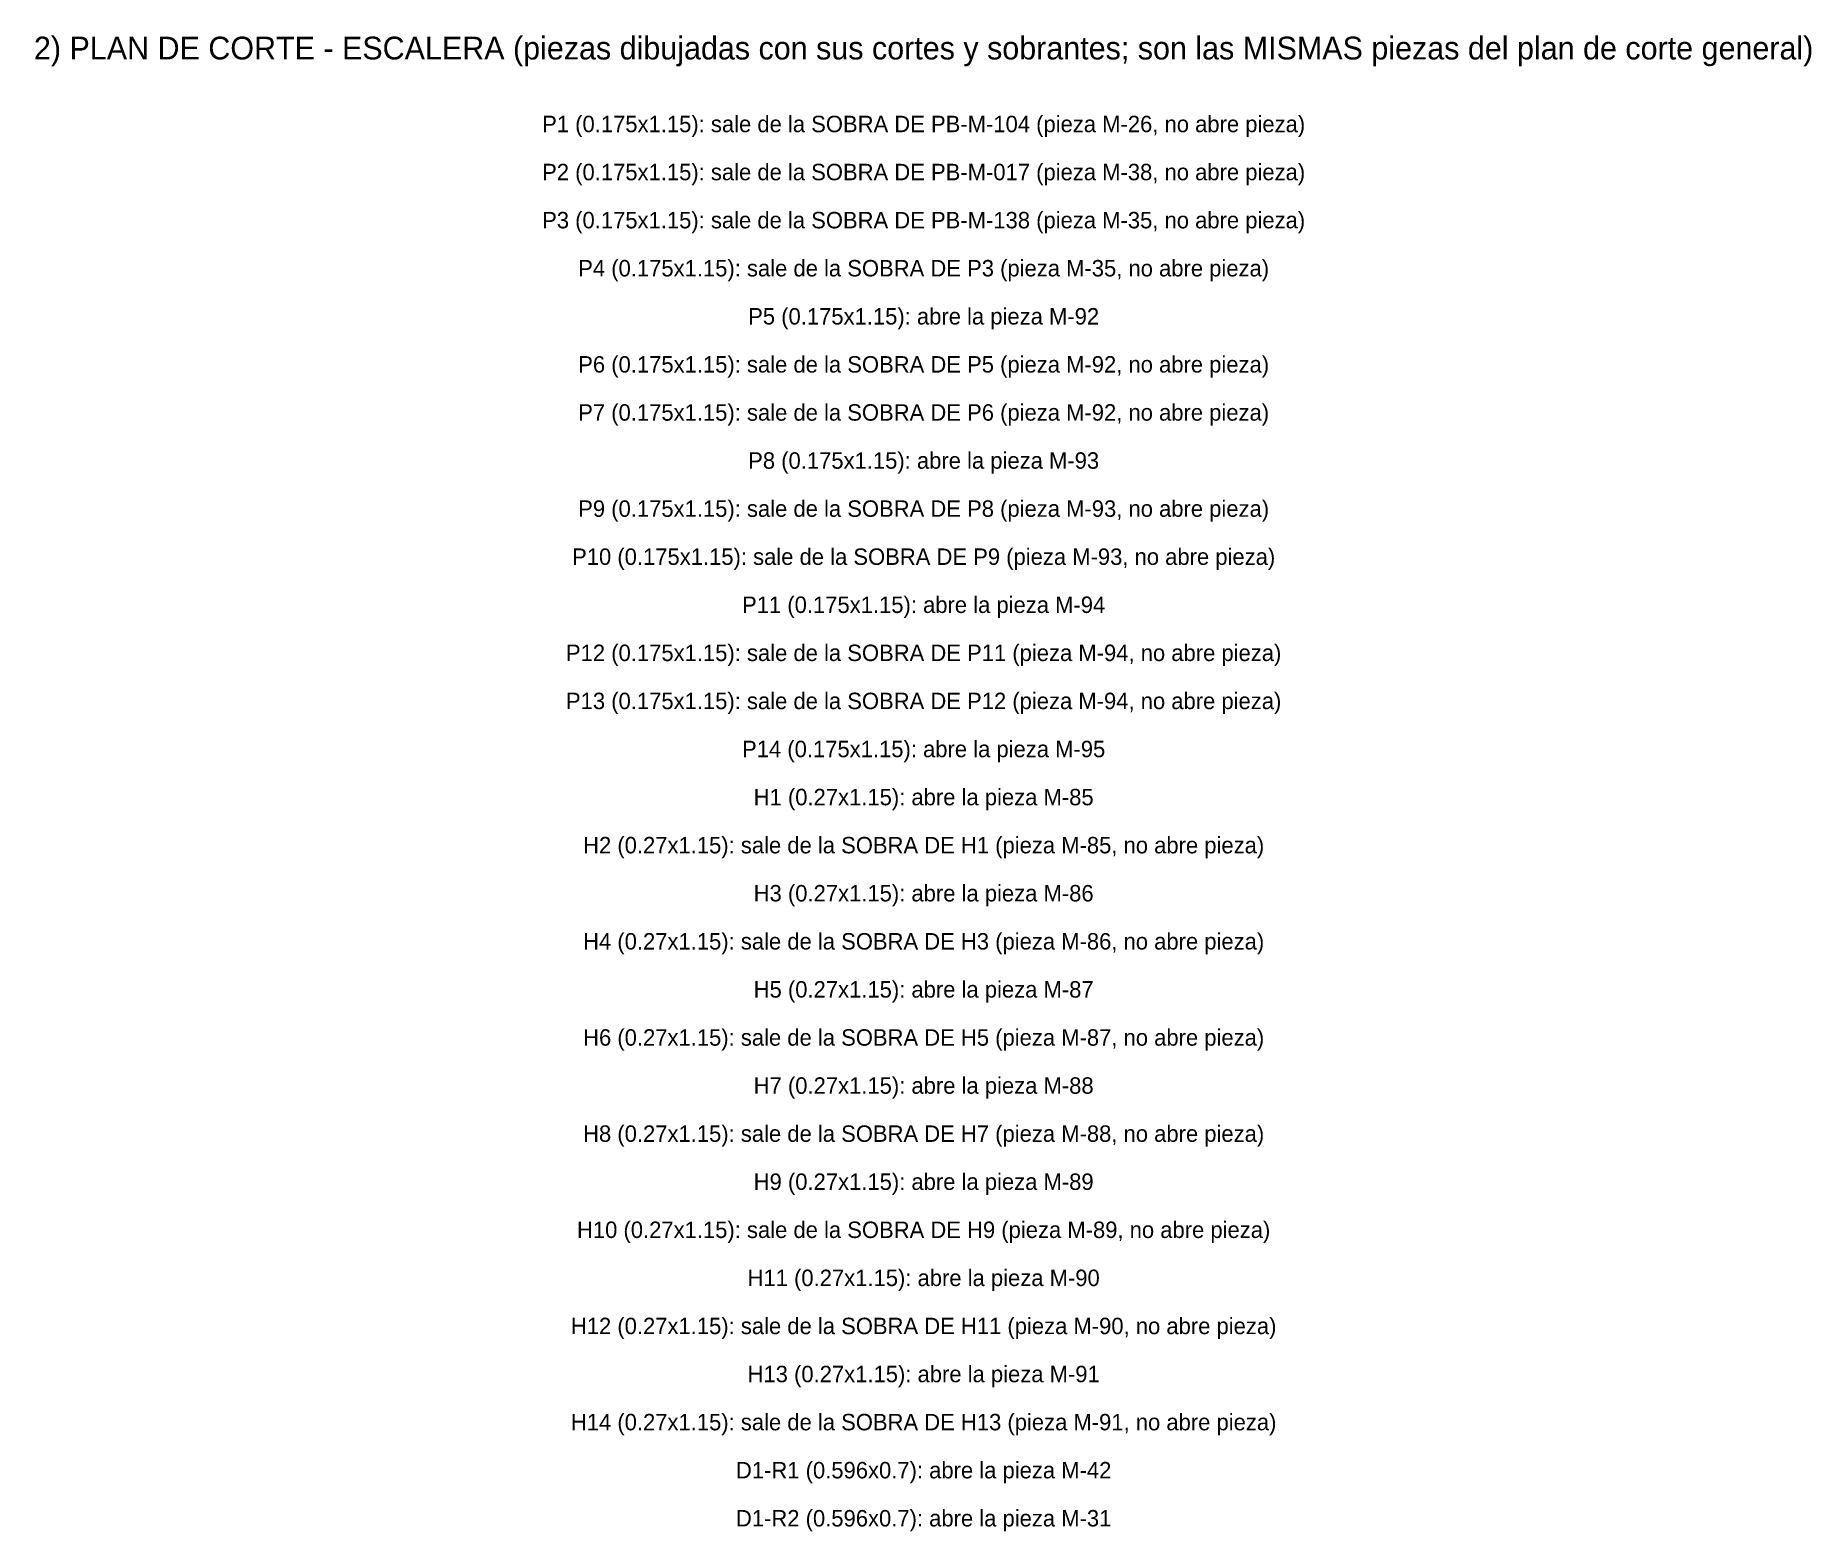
# Model space of a CAD drawing. Header units: metres. Extents: x 478.4 to 564, y -144.7 to -79.7.
# Drawn here: x 546.18 to 560.22, y -98.43 to -86.61 of the extents above; entities that cross this region are included whole.
import ezdxf
from ezdxf.enums import TextEntityAlignment as Align

# ---------------------------------------------------------------- set-up
doc = ezdxf.new("R2010")
doc.units = ezdxf.units.M
doc.layers.add('ESCALERA-REGADERA-ZOCLO-TEXTO', color=7, linetype='Continuous')

msp = doc.modelspace()

# ---------------------------------------------------------------- texts
at = {"layer": 'ESCALERA-REGADERA-ZOCLO-TEXTO'}
for s, height, p in [('2) PLAN DE CORTE - ESCALERA (piezas dibujadas con sus cortes y sobrantes; son las MISMAS piezas del plan de corte general)', 0.18, (553.202, -86.71)), ('P1 (0.175x1.15): sale de la SOBRA DE PB-M-104 (pieza M-26, no abre pieza)', 0.13, (553.202, -87.31)), ('P2 (0.175x1.15): sale de la SOBRA DE PB-M-017 (pieza M-38, no abre pieza)', 0.13, (553.202, -87.69)), ('P3 (0.175x1.15): sale de la SOBRA DE PB-M-138 (pieza M-35, no abre pieza)', 0.13, (553.202, -88.07)), ('P4 (0.175x1.15): sale de la SOBRA DE P3 (pieza M-35, no abre pieza)', 0.13, (553.202, -88.45)), ('P5 (0.175x1.15): abre la pieza M-92', 0.13, (553.202, -88.83)), ('P6 (0.175x1.15): sale de la SOBRA DE P5 (pieza M-92, no abre pieza)', 0.13, (553.202, -89.21)), ('P7 (0.175x1.15): sale de la SOBRA DE P6 (pieza M-92, no abre pieza)', 0.13, (553.202, -89.59)), ('P8 (0.175x1.15): abre la pieza M-93', 0.13, (553.202, -89.97)), ('P9 (0.175x1.15): sale de la SOBRA DE P8 (pieza M-93, no abre pieza)', 0.13, (553.202, -90.35)), ('P10 (0.175x1.15): sale de la SOBRA DE P9 (pieza M-93, no abre pieza)', 0.13, (553.202, -90.73)), ('P11 (0.175x1.15): abre la pieza M-94', 0.13, (553.202, -91.11)), ('P12 (0.175x1.15): sale de la SOBRA DE P11 (pieza M-94, no abre pieza)', 0.13, (553.202, -91.49)), ('P13 (0.175x1.15): sale de la SOBRA DE P12 (pieza M-94, no abre pieza)', 0.13, (553.202, -91.87)), ('P14 (0.175x1.15): abre la pieza M-95', 0.13, (553.202, -92.25)), ('H1 (0.27x1.15): abre la pieza M-85', 0.13, (553.202, -92.63)), ('H2 (0.27x1.15): sale de la SOBRA DE H1 (pieza M-85, no abre pieza)', 0.13, (553.202, -93.01)), ('H3 (0.27x1.15): abre la pieza M-86', 0.13, (553.202, -93.39)), ('H4 (0.27x1.15): sale de la SOBRA DE H3 (pieza M-86, no abre pieza)', 0.13, (553.202, -93.77)), ('H5 (0.27x1.15): abre la pieza M-87', 0.13, (553.202, -94.15)), ('H6 (0.27x1.15): sale de la SOBRA DE H5 (pieza M-87, no abre pieza)', 0.13, (553.202, -94.53)), ('H7 (0.27x1.15): abre la pieza M-88', 0.13, (553.202, -94.91)), ('H8 (0.27x1.15): sale de la SOBRA DE H7 (pieza M-88, no abre pieza)', 0.13, (553.202, -95.29)), ('H9 (0.27x1.15): abre la pieza M-89', 0.13, (553.202, -95.67)), ('H10 (0.27x1.15): sale de la SOBRA DE H9 (pieza M-89, no abre pieza)', 0.13, (553.202, -96.05)), ('H11 (0.27x1.15): abre la pieza M-90', 0.13, (553.202, -96.43)), ('H12 (0.27x1.15): sale de la SOBRA DE H11 (pieza M-90, no abre pieza)', 0.13, (553.202, -96.81)), ('H13 (0.27x1.15): abre la pieza M-91', 0.13, (553.202, -97.19)), ('H14 (0.27x1.15): sale de la SOBRA DE H13 (pieza M-91, no abre pieza)', 0.13, (553.202, -97.57)), ('D1-R1 (0.596x0.7): abre la pieza M-42', 0.13, (553.202, -97.95)), ('D1-R2 (0.596x0.7): abre la pieza M-31', 0.13, (553.202, -98.33))]:
    msp.add_text(s, height=height, dxfattribs=at).set_placement(p, align=Align.MIDDLE_CENTER)

doc.saveas('drawing.dxf')
